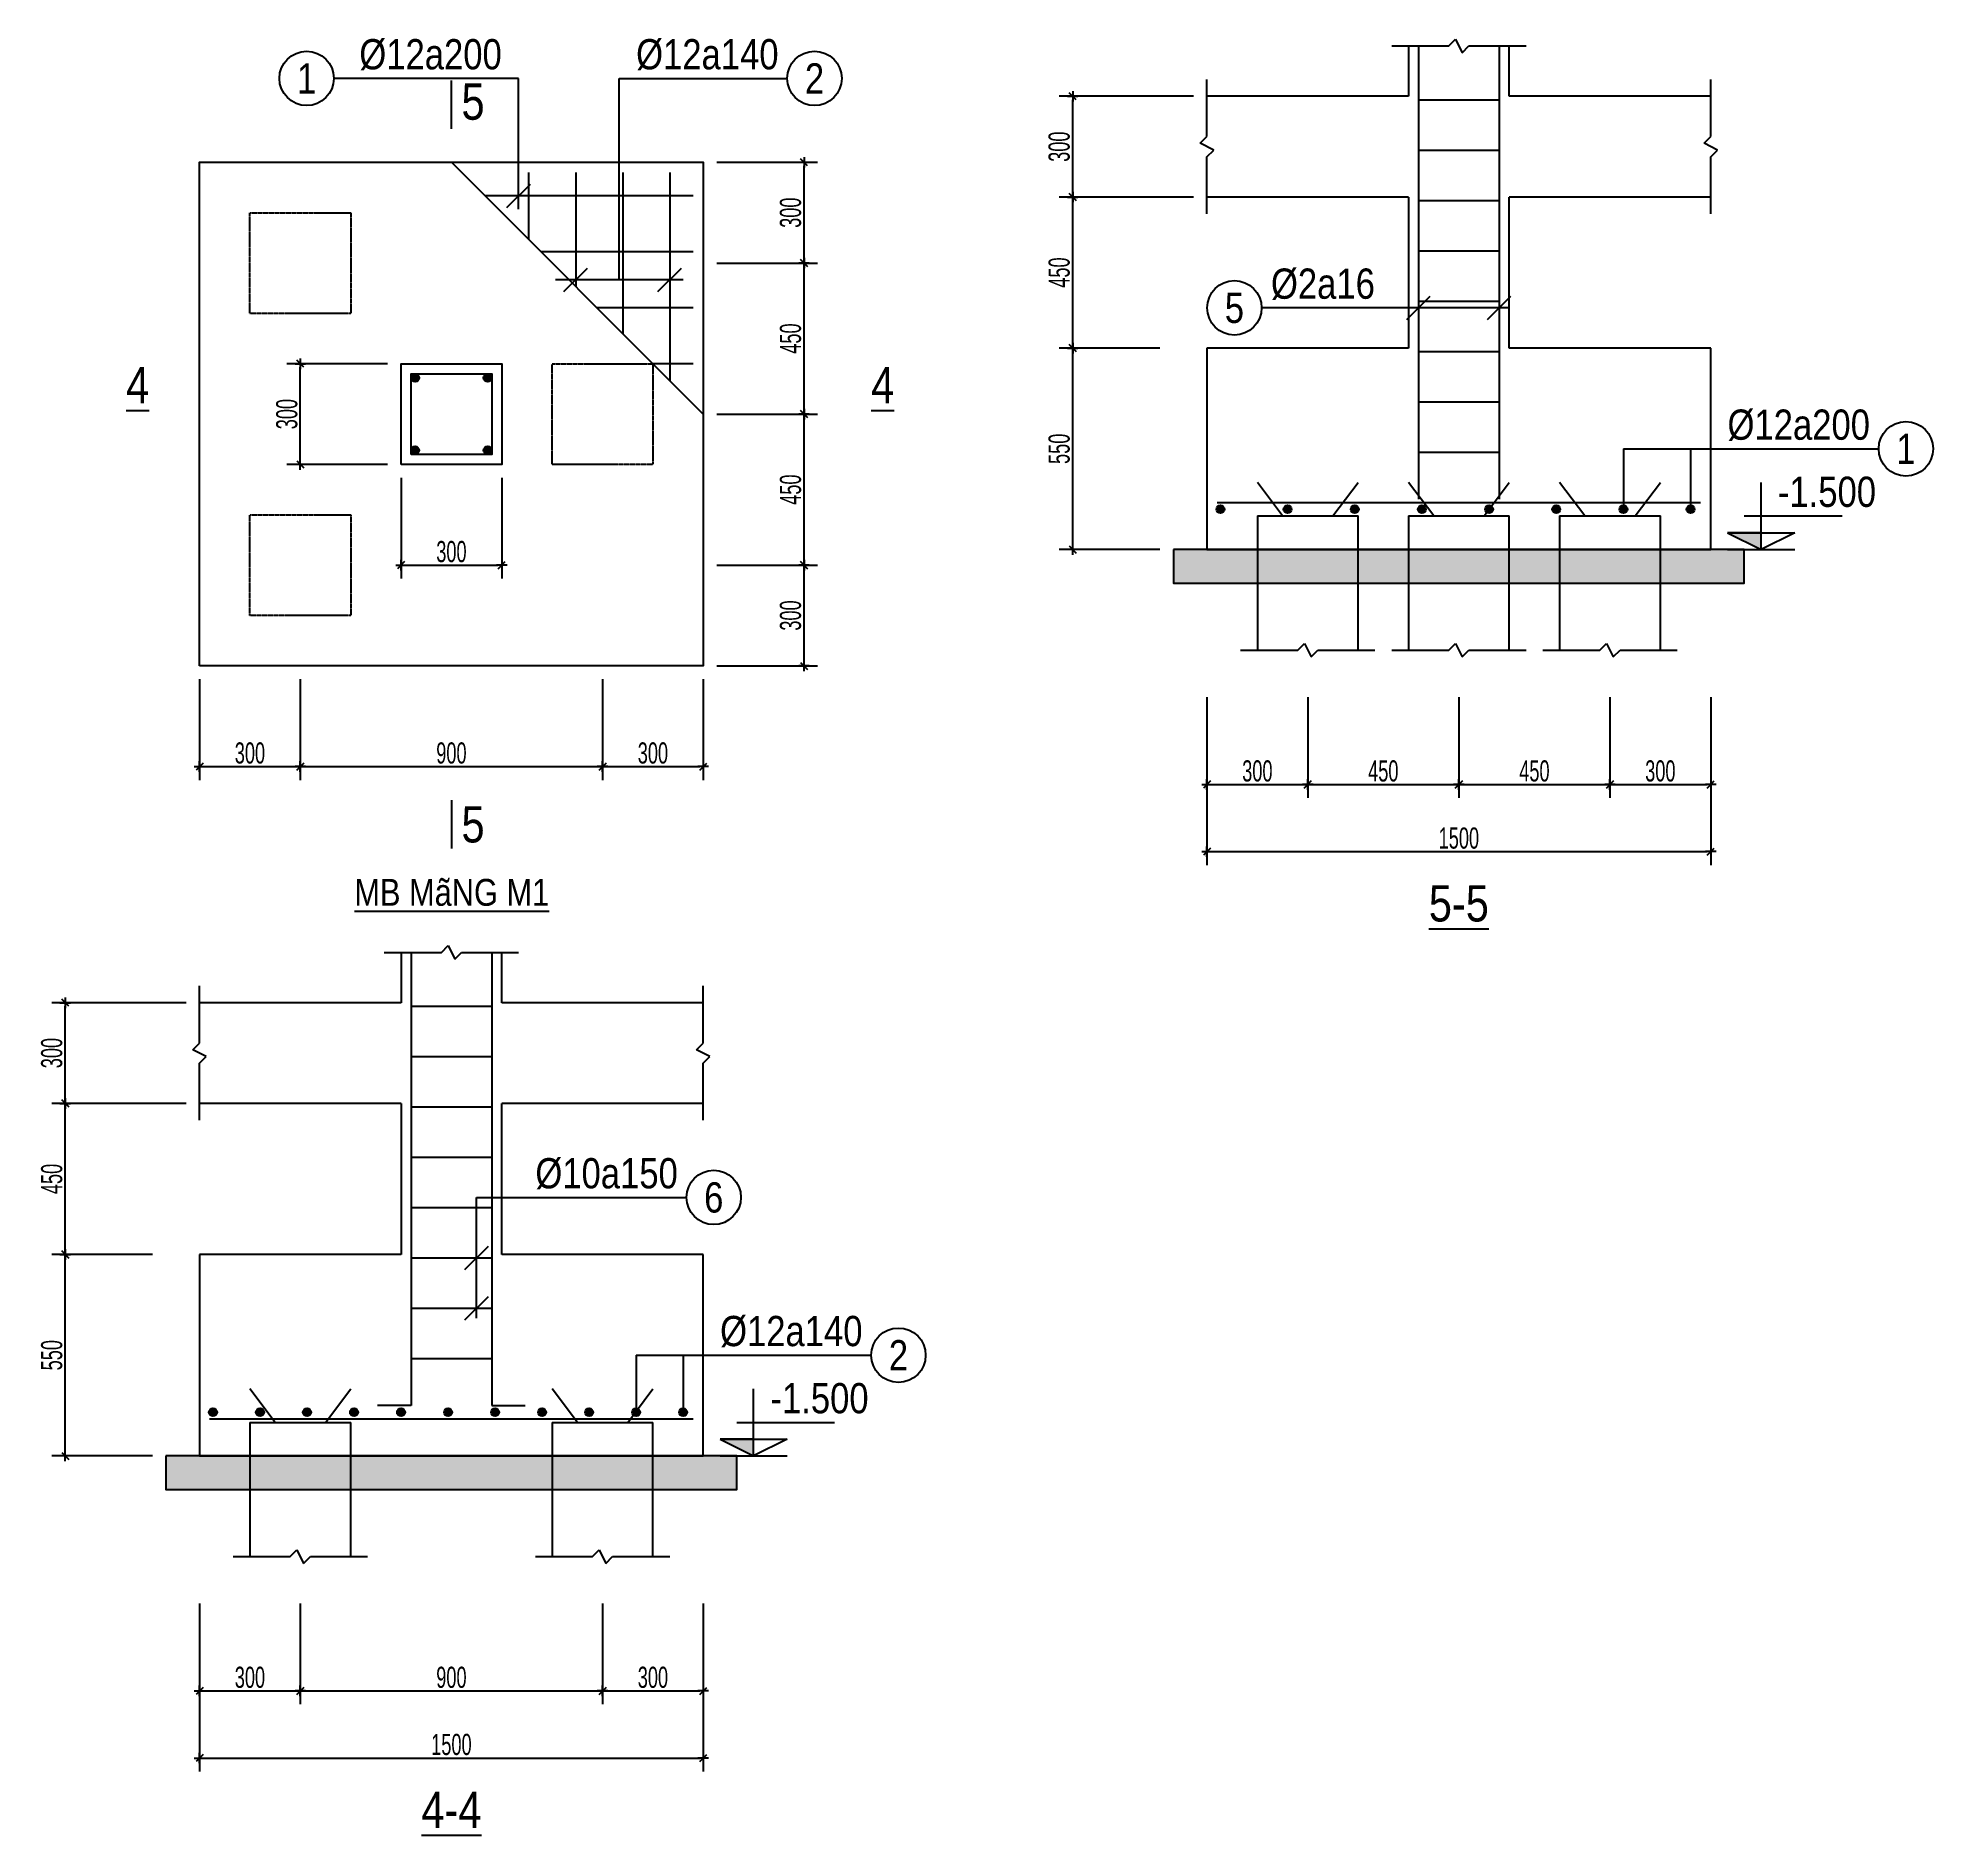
# Model space of a CAD drawing. Header units: millimetres. Extents: x 2451 to 189599, y 100744 to 200848.
# Drawn here: x 183955 to 189599, y 168455 to 173808 of the extents above; entities that cross this region are included whole.
import ezdxf
from ezdxf.enums import TextEntityAlignment as Align

# ---------------------------------------------------------------- set-up
doc = ezdxf.new("R2010")
doc.units = ezdxf.units.MM
doc.linetypes.add('HIDDEN2', pattern=[0.1875, 0.125, -0.0625])
for name, color, linetype in [('DIM', 1, 'Continuous'), ('STEEL', 4, 'Continuous'), ('TEXT', 7, 'Continuous')]:
    doc.layers.add(name, color=color, linetype=linetype)
doc.styles.add('ARIAL', font='', dxfattribs={"width": 0.75})
doc.styles.add('ARIALH', font='', dxfattribs={"width": 0.75})
doc.styles.add('VNARIALH', font='', dxfattribs={"width": 0.75})
doc.styles.get('ARIAL').set_extended_font_data('RD Arial Narrow E')
doc.styles.get('ARIALH').set_extended_font_data('RD Arial NarrowH')
doc.styles.get('VNARIALH').set_extended_font_data('RD Arial NarrowH')
doc.dimstyles.new('DIM11', dxfattribs={"dimtxt": 63, "dimasz": 10.5, "dimexe": 40, "dimexo": 40, "dimgap": 7.875, "dimtad": 1, "dimdec": 0, "dimzin": 0, "dimdsep": 46, "dimtxsty": 'ARIAL', "dimblk": 'GACHCHEO', "dimcen": 0.09, "dimclre": 1, "dimclrt": 2, "dimadec": 0, "dimazin": 0, "dimtfac": 1, "dimtdec": 4, "dimtmove": 0, "dimatfit": 0, "dimldrblk": 'GACHCHEO', "dimfxl": 1, "dimtolj": 1, "dimtzin": 0, "dimarcsym": 0})

msp = doc.modelspace()

# ---------------------------------------------------------------- texts
at = {"layer": 'STEEL', "color": 4, "style": 'ARIALH'}
msp.add_text('%%UMB MãNG M1', height=80, dxfattribs=at).set_placement((184897.3, 171198.9), align=Align.BOTTOM_LEFT)
at = {"layer": 'TEXT', "color": 2, "style": 'ARIAL'}
for s, p in [('%%c12a200', (185336.4, 173687.5)), ('%%c2a16', (187936.4, 173004.1))]:
    msp.add_text(s, height=90, dxfattribs=at).set_placement(p, align=Align.BOTTOM_RIGHT)
for s, p in [('%%c12a140', (185736.4, 173687.5)), ('%%c12a200', (188986.4, 172584.1)), ('-1.500', (189136.4, 172384.1)), ('%%c10a150', (185436.4, 170354.1)), ('%%c12a140', (185986.4, 169884.1)), ('-1.500', (186136.4, 169684.1))]:
    msp.add_text(s, height=90, dxfattribs=at).set_placement(p, align=Align.BOTTOM_LEFT)
for s, p in [('1', (184755.2, 173642.5)), ('2', (186267.6, 173642.5)), ('5', (187518, 172959.1)), ('1', (189517.6, 172539.1)), ('6', (185967.6, 170309.1)), ('2', (186517.6, 169839.1))]:
    msp.add_text(s, height=90, dxfattribs=at).set_placement(p, align=Align.CENTER)
at = {"layer": 'TEXT', "color": 4, "style": 'VNARIALH'}
for p in [(185216.4, 173564.5), (185216.4, 171411.5)]:
    msp.add_text('5', height=108, dxfattribs=at).set_placement(p)
msp.add_text('%%U4', height=108, dxfattribs=at).set_placement((184286.4, 172687.5), align=Align.BOTTOM_RIGHT)
msp.add_text('%%U4', height=108, dxfattribs=at).set_placement((186436.4, 172687.5), align=Align.BOTTOM_LEFT)
for s, p in [('%%U5-5', (188186.4, 171284.1)), ('%%U4-4', (185186.4, 168584.1))]:
    msp.add_text(s, height=108, dxfattribs=at).set_placement(p, align=Align.TOP_CENTER)

# ---------------------------------------------------------------- blocks, each defined once
blk = doc.blocks.new('GACHCHEO')
at = {"layer": 'DIM'}
for p, q in [((1.5, 0), (-1.5, 0)), ((0, 1.5), (0, -1.5))]:
    blk.add_line(p, q, dxfattribs=at)
at = {"layer": 'DIM', "color": 3}
blk.add_line((-1, -1), (1, 1), dxfattribs=at)
blk = doc.blocks.new('*D359')
at = {"layer": 'DEFPOINTS', "color": 0, "transparency": 16777216}
for p in [(184736.4, 172837.5), (185036.4, 172837.5), (185036.4, 172537.5)]:
    blk.add_point(p, dxfattribs=at)
at = {"layer": 'TEXT', "color": 1, "lineweight": -2, "transparency": 16777216}
for p, q in [((184996.4, 172837.5), (184696.4, 172837.5)), ((184996.4, 172537.5), (184696.4, 172537.5))]:
    blk.add_line(p, q, dxfattribs=at)
at = {"layer": 'TEXT', "color": 0, "lineweight": -2, "transparency": 16777216}
blk.add_line((184736.4, 172548), (184736.4, 172827), dxfattribs=at)
at = {"layer": 'TEXT', "color": 0, "lineweight": -2, "transparency": 16777216, "xscale": 10.5, "yscale": 10.5, "zscale": 10.5}
for p, rotation in [((184736.4, 172837.5), 90), ((184736.4, 172537.5), 270)]:
    blk.add_blockref('GACHCHEO', p, dxfattribs=dict(at, rotation=rotation))
at = {"layer": 'TEXT', "color": 2, "transparency": 16777216, "insert": (184696.4, 172687.5), "char_height": 63, "attachment_point": 5, "rotation": 90, "style": 'ARIAL'}
blk.add_mtext('\\A1;300', dxfattribs=at)
blk = doc.blocks.new('*D360')
at = {"layer": 'DEFPOINTS', "color": 0, "transparency": 16777216}
for p in [(185036.4, 172537.5), (185336.4, 172537.5), (185336.4, 172237.5)]:
    blk.add_point(p, dxfattribs=at)
at = {"layer": 'TEXT', "color": 1, "lineweight": -2, "transparency": 16777216}
for p, q in [((185036.4, 172497.5), (185036.4, 172197.5)), ((185336.4, 172497.5), (185336.4, 172197.5))]:
    blk.add_line(p, q, dxfattribs=at)
at = {"layer": 'TEXT', "color": 0, "lineweight": -2, "transparency": 16777216}
blk.add_line((185046.9, 172237.5), (185325.9, 172237.5), dxfattribs=at)
at = {"layer": 'TEXT', "color": 0, "lineweight": -2, "transparency": 16777216, "xscale": 10.5, "yscale": 10.5, "zscale": 10.5, "rotation": 180}
blk.add_blockref('GACHCHEO', (185036.4, 172237.5), dxfattribs=at)
at = {"layer": 'TEXT', "color": 0, "lineweight": -2, "transparency": 16777216, "xscale": 10.5, "yscale": 10.5, "zscale": 10.5}
blk.add_blockref('GACHCHEO', (185336.4, 172237.5), dxfattribs=at)
at = {"layer": 'TEXT', "color": 2, "transparency": 16777216, "insert": (185186.4, 172277.6), "char_height": 63, "attachment_point": 5, "style": 'ARIAL'}
blk.add_mtext('\\A1;300', dxfattribs=at)
blk = doc.blocks.new('*D361')
at = {"layer": 'DEFPOINTS', "color": 0, "transparency": 16777216}
for p in [(184436.4, 171937.5), (184736.4, 171937.5), (184736.4, 171637.5)]:
    blk.add_point(p, dxfattribs=at)
at = {"layer": 'TEXT', "color": 1, "lineweight": -2, "transparency": 16777216}
for p, q in [((184436.4, 171897.5), (184436.4, 171597.5)), ((184736.4, 171897.5), (184736.4, 171597.5))]:
    blk.add_line(p, q, dxfattribs=at)
at = {"layer": 'TEXT', "color": 0, "lineweight": -2, "transparency": 16777216}
blk.add_line((184446.9, 171637.5), (184725.9, 171637.5), dxfattribs=at)
at = {"layer": 'TEXT', "color": 0, "lineweight": -2, "transparency": 16777216, "xscale": 10.5, "yscale": 10.5, "zscale": 10.5, "rotation": 180}
blk.add_blockref('GACHCHEO', (184436.4, 171637.5), dxfattribs=at)
at = {"layer": 'TEXT', "color": 0, "lineweight": -2, "transparency": 16777216, "xscale": 10.5, "yscale": 10.5, "zscale": 10.5}
blk.add_blockref('GACHCHEO', (184736.4, 171637.5), dxfattribs=at)
at = {"layer": 'TEXT', "color": 2, "transparency": 16777216, "insert": (184586.4, 171677.6), "char_height": 63, "attachment_point": 5, "style": 'ARIAL'}
blk.add_mtext('\\A1;300', dxfattribs=at)
blk = doc.blocks.new('*D362')
at = {"layer": 'DEFPOINTS', "color": 0, "transparency": 16777216}
for p in [(184736.4, 171937.5), (185636.4, 171937.5), (185636.4, 171637.5)]:
    blk.add_point(p, dxfattribs=at)
at = {"layer": 'TEXT', "color": 1, "lineweight": -2, "transparency": 16777216}
for p, q in [((184736.4, 171897.5), (184736.4, 171597.5)), ((185636.4, 171897.5), (185636.4, 171597.5))]:
    blk.add_line(p, q, dxfattribs=at)
at = {"layer": 'TEXT', "color": 0, "lineweight": -2, "transparency": 16777216}
blk.add_line((184746.9, 171637.5), (185625.9, 171637.5), dxfattribs=at)
at = {"layer": 'TEXT', "color": 0, "lineweight": -2, "transparency": 16777216, "xscale": 10.5, "yscale": 10.5, "zscale": 10.5, "rotation": 180}
blk.add_blockref('GACHCHEO', (184736.4, 171637.5), dxfattribs=at)
at = {"layer": 'TEXT', "color": 0, "lineweight": -2, "transparency": 16777216, "xscale": 10.5, "yscale": 10.5, "zscale": 10.5}
blk.add_blockref('GACHCHEO', (185636.4, 171637.5), dxfattribs=at)
at = {"layer": 'TEXT', "color": 2, "transparency": 16777216, "insert": (185186.4, 171677.6), "char_height": 63, "attachment_point": 5, "style": 'ARIAL'}
blk.add_mtext('\\A1;900', dxfattribs=at)
blk = doc.blocks.new('*D363')
at = {"layer": 'DEFPOINTS', "color": 0, "transparency": 16777216}
for p in [(185636.4, 171937.5), (185936.4, 171937.5), (185936.4, 171637.5)]:
    blk.add_point(p, dxfattribs=at)
at = {"layer": 'TEXT', "color": 1, "lineweight": -2, "transparency": 16777216}
for p, q in [((185636.4, 171897.5), (185636.4, 171597.5)), ((185936.4, 171897.5), (185936.4, 171597.5))]:
    blk.add_line(p, q, dxfattribs=at)
at = {"layer": 'TEXT', "color": 0, "lineweight": -2, "transparency": 16777216}
blk.add_line((185646.9, 171637.5), (185925.9, 171637.5), dxfattribs=at)
at = {"layer": 'TEXT', "color": 0, "lineweight": -2, "transparency": 16777216, "xscale": 10.5, "yscale": 10.5, "zscale": 10.5, "rotation": 180}
blk.add_blockref('GACHCHEO', (185636.4, 171637.5), dxfattribs=at)
at = {"layer": 'TEXT', "color": 0, "lineweight": -2, "transparency": 16777216, "xscale": 10.5, "yscale": 10.5, "zscale": 10.5}
blk.add_blockref('GACHCHEO', (185936.4, 171637.5), dxfattribs=at)
at = {"layer": 'TEXT', "color": 2, "transparency": 16777216, "insert": (185786.4, 171677.6), "char_height": 63, "attachment_point": 5, "style": 'ARIAL'}
blk.add_mtext('\\A1;300', dxfattribs=at)
blk = doc.blocks.new('*D364')
at = {"layer": 'DEFPOINTS', "color": 0, "transparency": 16777216}
for p in [(185936.4, 172237.5), (186236.4, 172237.5), (185936.4, 171937.5)]:
    blk.add_point(p, dxfattribs=at)
at = {"layer": 'TEXT', "color": 1, "lineweight": -2, "transparency": 16777216}
for p, q in [((185976.4, 172237.5), (186276.4, 172237.5)), ((185976.4, 171937.5), (186276.4, 171937.5))]:
    blk.add_line(p, q, dxfattribs=at)
at = {"layer": 'TEXT', "color": 0, "lineweight": -2, "transparency": 16777216}
blk.add_line((186236.4, 171948), (186236.4, 172227), dxfattribs=at)
at = {"layer": 'TEXT', "color": 0, "lineweight": -2, "transparency": 16777216, "xscale": 10.5, "yscale": 10.5, "zscale": 10.5}
for p, rotation in [((186236.4, 172237.5), 90), ((186236.4, 171937.5), 270)]:
    blk.add_blockref('GACHCHEO', p, dxfattribs=dict(at, rotation=rotation))
at = {"layer": 'TEXT', "color": 2, "transparency": 16777216, "insert": (186196.4, 172087.5), "char_height": 63, "attachment_point": 5, "rotation": 90, "style": 'ARIAL'}
blk.add_mtext('\\A1;300', dxfattribs=at)
blk = doc.blocks.new('*D365')
at = {"layer": 'DEFPOINTS', "color": 0, "transparency": 16777216}
for p in [(185936.4, 172687.5), (186236.4, 172687.5), (185936.4, 172237.5)]:
    blk.add_point(p, dxfattribs=at)
at = {"layer": 'TEXT', "color": 1, "lineweight": -2, "transparency": 16777216}
for p, q in [((185976.4, 172687.5), (186276.4, 172687.5)), ((185976.4, 172237.5), (186276.4, 172237.5))]:
    blk.add_line(p, q, dxfattribs=at)
at = {"layer": 'TEXT', "color": 0, "lineweight": -2, "transparency": 16777216}
blk.add_line((186236.4, 172248), (186236.4, 172677), dxfattribs=at)
at = {"layer": 'TEXT', "color": 0, "lineweight": -2, "transparency": 16777216, "xscale": 10.5, "yscale": 10.5, "zscale": 10.5}
for p, rotation in [((186236.4, 172687.5), 90), ((186236.4, 172237.5), 270)]:
    blk.add_blockref('GACHCHEO', p, dxfattribs=dict(at, rotation=rotation))
at = {"layer": 'TEXT', "color": 2, "transparency": 16777216, "insert": (186196.4, 172462.5), "char_height": 63, "attachment_point": 5, "rotation": 90, "style": 'ARIAL'}
blk.add_mtext('\\A1;450', dxfattribs=at)
blk = doc.blocks.new('*D366')
at = {"layer": 'DEFPOINTS', "color": 0, "transparency": 16777216}
for p in [(185936.4, 173137.5), (186236.4, 173137.5), (185936.4, 172687.5)]:
    blk.add_point(p, dxfattribs=at)
at = {"layer": 'TEXT', "color": 1, "lineweight": -2, "transparency": 16777216}
for p, q in [((185976.4, 173137.5), (186276.4, 173137.5)), ((185976.4, 172687.5), (186276.4, 172687.5))]:
    blk.add_line(p, q, dxfattribs=at)
at = {"layer": 'TEXT', "color": 0, "lineweight": -2, "transparency": 16777216}
blk.add_line((186236.4, 172698), (186236.4, 173127), dxfattribs=at)
at = {"layer": 'TEXT', "color": 0, "lineweight": -2, "transparency": 16777216, "xscale": 10.5, "yscale": 10.5, "zscale": 10.5}
for p, rotation in [((186236.4, 173137.5), 90), ((186236.4, 172687.5), 270)]:
    blk.add_blockref('GACHCHEO', p, dxfattribs=dict(at, rotation=rotation))
at = {"layer": 'TEXT', "color": 2, "transparency": 16777216, "insert": (186196.4, 172912.5), "char_height": 63, "attachment_point": 5, "rotation": 90, "style": 'ARIAL'}
blk.add_mtext('\\A1;450', dxfattribs=at)
blk = doc.blocks.new('*D367')
at = {"layer": 'DEFPOINTS', "color": 0, "transparency": 16777216}
for p in [(185936.4, 173437.5), (186236.4, 173437.5), (185936.4, 173137.5)]:
    blk.add_point(p, dxfattribs=at)
at = {"layer": 'TEXT', "color": 1, "lineweight": -2, "transparency": 16777216}
for p, q in [((185976.4, 173437.5), (186276.4, 173437.5)), ((185976.4, 173137.5), (186276.4, 173137.5))]:
    blk.add_line(p, q, dxfattribs=at)
at = {"layer": 'TEXT', "color": 0, "lineweight": -2, "transparency": 16777216}
blk.add_line((186236.4, 173148), (186236.4, 173427), dxfattribs=at)
at = {"layer": 'TEXT', "color": 0, "lineweight": -2, "transparency": 16777216, "xscale": 10.5, "yscale": 10.5, "zscale": 10.5}
for p, rotation in [((186236.4, 173437.5), 90), ((186236.4, 173137.5), 270)]:
    blk.add_blockref('GACHCHEO', p, dxfattribs=dict(at, rotation=rotation))
at = {"layer": 'TEXT', "color": 2, "transparency": 16777216, "insert": (186196.4, 173287.5), "char_height": 63, "attachment_point": 5, "rotation": 90, "style": 'ARIAL'}
blk.add_mtext('\\A1;300', dxfattribs=at)
blk = doc.blocks.new('*D368')
at = {"layer": 'DEFPOINTS', "color": 0, "transparency": 16777216}
for p in [(184036.4, 170184.1), (184336.4, 170184.1), (184336.4, 169584.1)]:
    blk.add_point(p, dxfattribs=at)
at = {"layer": 'TEXT', "color": 1, "lineweight": -2, "transparency": 16777216}
for p, q in [((184296.4, 170184.1), (183996.4, 170184.1)), ((184296.4, 169584.1), (183996.4, 169584.1))]:
    blk.add_line(p, q, dxfattribs=at)
at = {"layer": 'TEXT', "color": 0, "lineweight": -2, "transparency": 16777216}
blk.add_line((184036.4, 169594.6), (184036.4, 170173.6), dxfattribs=at)
at = {"layer": 'TEXT', "color": 0, "lineweight": -2, "transparency": 16777216, "xscale": 10.5, "yscale": 10.5, "zscale": 10.5}
for p, rotation in [((184036.4, 170184.1), 90), ((184036.4, 169584.1), 270)]:
    blk.add_blockref('GACHCHEO', p, dxfattribs=dict(at, rotation=rotation))
at = {"layer": 'TEXT', "color": 2, "transparency": 16777216, "insert": (183996.4, 169884.1), "char_height": 63, "attachment_point": 5, "rotation": 90, "style": 'ARIAL'}
blk.add_mtext('\\A1;550', dxfattribs=at)
blk = doc.blocks.new('*D369')
at = {"layer": 'DEFPOINTS', "color": 0, "transparency": 16777216}
for p in [(184436.4, 169184.1), (184736.4, 169184.1), (184736.4, 168884.1)]:
    blk.add_point(p, dxfattribs=at)
at = {"layer": 'TEXT', "color": 1, "lineweight": -2, "transparency": 16777216}
for p, q in [((184436.4, 169144.1), (184436.4, 168844.1)), ((184736.4, 169144.1), (184736.4, 168844.1))]:
    blk.add_line(p, q, dxfattribs=at)
at = {"layer": 'TEXT', "color": 0, "lineweight": -2, "transparency": 16777216}
blk.add_line((184446.9, 168884.1), (184725.9, 168884.1), dxfattribs=at)
at = {"layer": 'TEXT', "color": 0, "lineweight": -2, "transparency": 16777216, "xscale": 10.5, "yscale": 10.5, "zscale": 10.5, "rotation": 180}
blk.add_blockref('GACHCHEO', (184436.4, 168884.1), dxfattribs=at)
at = {"layer": 'TEXT', "color": 0, "lineweight": -2, "transparency": 16777216, "xscale": 10.5, "yscale": 10.5, "zscale": 10.5}
blk.add_blockref('GACHCHEO', (184736.4, 168884.1), dxfattribs=at)
at = {"layer": 'TEXT', "color": 2, "transparency": 16777216, "insert": (184586.4, 168924.2), "char_height": 63, "attachment_point": 5, "style": 'ARIAL'}
blk.add_mtext('\\A1;300', dxfattribs=at)
blk = doc.blocks.new('*D370')
at = {"layer": 'DEFPOINTS', "color": 0, "transparency": 16777216}
for p in [(184736.4, 169184.1), (185636.4, 169184.1), (185636.4, 168884.1)]:
    blk.add_point(p, dxfattribs=at)
at = {"layer": 'TEXT', "color": 1, "lineweight": -2, "transparency": 16777216}
for p, q in [((184736.4, 169144.1), (184736.4, 168844.1)), ((185636.4, 169144.1), (185636.4, 168844.1))]:
    blk.add_line(p, q, dxfattribs=at)
at = {"layer": 'TEXT', "color": 0, "lineweight": -2, "transparency": 16777216}
blk.add_line((184746.9, 168884.1), (185625.9, 168884.1), dxfattribs=at)
at = {"layer": 'TEXT', "color": 0, "lineweight": -2, "transparency": 16777216, "xscale": 10.5, "yscale": 10.5, "zscale": 10.5, "rotation": 180}
blk.add_blockref('GACHCHEO', (184736.4, 168884.1), dxfattribs=at)
at = {"layer": 'TEXT', "color": 0, "lineweight": -2, "transparency": 16777216, "xscale": 10.5, "yscale": 10.5, "zscale": 10.5}
blk.add_blockref('GACHCHEO', (185636.4, 168884.1), dxfattribs=at)
at = {"layer": 'TEXT', "color": 2, "transparency": 16777216, "insert": (185186.4, 168924.2), "char_height": 63, "attachment_point": 5, "style": 'ARIAL'}
blk.add_mtext('\\A1;900', dxfattribs=at)
blk = doc.blocks.new('*D371')
at = {"layer": 'DEFPOINTS', "color": 0, "transparency": 16777216}
for p in [(185636.4, 169184.1), (185936.4, 169184.1), (185936.4, 168884.1)]:
    blk.add_point(p, dxfattribs=at)
at = {"layer": 'TEXT', "color": 1, "lineweight": -2, "transparency": 16777216}
for p, q in [((185636.4, 169144.1), (185636.4, 168844.1)), ((185936.4, 169144.1), (185936.4, 168844.1))]:
    blk.add_line(p, q, dxfattribs=at)
at = {"layer": 'TEXT', "color": 0, "lineweight": -2, "transparency": 16777216}
blk.add_line((185646.9, 168884.1), (185925.9, 168884.1), dxfattribs=at)
at = {"layer": 'TEXT', "color": 0, "lineweight": -2, "transparency": 16777216, "xscale": 10.5, "yscale": 10.5, "zscale": 10.5, "rotation": 180}
blk.add_blockref('GACHCHEO', (185636.4, 168884.1), dxfattribs=at)
at = {"layer": 'TEXT', "color": 0, "lineweight": -2, "transparency": 16777216, "xscale": 10.5, "yscale": 10.5, "zscale": 10.5}
blk.add_blockref('GACHCHEO', (185936.4, 168884.1), dxfattribs=at)
at = {"layer": 'TEXT', "color": 2, "transparency": 16777216, "insert": (185786.4, 168924.2), "char_height": 63, "attachment_point": 5, "style": 'ARIAL'}
blk.add_mtext('\\A1;300', dxfattribs=at)
blk = doc.blocks.new('*D372')
at = {"layer": 'DEFPOINTS', "color": 0, "transparency": 16777216}
for p in [(184436.4, 169184.1), (185936.4, 169184.1), (185936.4, 168684.1)]:
    blk.add_point(p, dxfattribs=at)
at = {"layer": 'TEXT', "color": 1, "lineweight": -2, "transparency": 16777216}
for p, q in [((184436.4, 169144.1), (184436.4, 168644.1)), ((185936.4, 169144.1), (185936.4, 168644.1))]:
    blk.add_line(p, q, dxfattribs=at)
at = {"layer": 'TEXT', "color": 0, "lineweight": -2, "transparency": 16777216}
blk.add_line((184446.9, 168684.1), (185925.9, 168684.1), dxfattribs=at)
at = {"layer": 'TEXT', "color": 0, "lineweight": -2, "transparency": 16777216, "xscale": 10.5, "yscale": 10.5, "zscale": 10.5, "rotation": 180}
blk.add_blockref('GACHCHEO', (184436.4, 168684.1), dxfattribs=at)
at = {"layer": 'TEXT', "color": 0, "lineweight": -2, "transparency": 16777216, "xscale": 10.5, "yscale": 10.5, "zscale": 10.5}
blk.add_blockref('GACHCHEO', (185936.4, 168684.1), dxfattribs=at)
at = {"layer": 'TEXT', "color": 2, "transparency": 16777216, "insert": (185186.4, 168724.2), "char_height": 63, "attachment_point": 5, "style": 'ARIAL'}
blk.add_mtext('\\A1;1500', dxfattribs=at)
blk = doc.blocks.new('*D373')
at = {"layer": 'DEFPOINTS', "color": 0, "transparency": 16777216}
for p in [(187036.4, 172884.1), (187336.4, 172884.1), (187336.4, 172284.1)]:
    blk.add_point(p, dxfattribs=at)
at = {"layer": 'TEXT', "color": 1, "lineweight": -2, "transparency": 16777216}
for p, q in [((187296.4, 172884.1), (186996.4, 172884.1)), ((187296.4, 172284.1), (186996.4, 172284.1))]:
    blk.add_line(p, q, dxfattribs=at)
at = {"layer": 'TEXT', "color": 0, "lineweight": -2, "transparency": 16777216}
blk.add_line((187036.4, 172294.6), (187036.4, 172873.6), dxfattribs=at)
at = {"layer": 'TEXT', "color": 0, "lineweight": -2, "transparency": 16777216, "xscale": 10.5, "yscale": 10.5, "zscale": 10.5}
for p, rotation in [((187036.4, 172884.1), 90), ((187036.4, 172284.1), 270)]:
    blk.add_blockref('GACHCHEO', p, dxfattribs=dict(at, rotation=rotation))
at = {"layer": 'TEXT', "color": 2, "transparency": 16777216, "insert": (186996.4, 172584.1), "char_height": 63, "attachment_point": 5, "rotation": 90, "style": 'ARIAL'}
blk.add_mtext('\\A1;550', dxfattribs=at)
blk = doc.blocks.new('*D374')
at = {"layer": 'DEFPOINTS', "color": 0, "transparency": 16777216}
for p in [(187436.4, 171884.1), (187736.4, 171884.1), (187736.4, 171584.1)]:
    blk.add_point(p, dxfattribs=at)
at = {"layer": 'TEXT', "color": 1, "lineweight": -2, "transparency": 16777216}
for p, q in [((187436.4, 171844.1), (187436.4, 171544.1)), ((187736.4, 171844.1), (187736.4, 171544.1))]:
    blk.add_line(p, q, dxfattribs=at)
at = {"layer": 'TEXT', "color": 0, "lineweight": -2, "transparency": 16777216}
blk.add_line((187446.9, 171584.1), (187725.9, 171584.1), dxfattribs=at)
at = {"layer": 'TEXT', "color": 0, "lineweight": -2, "transparency": 16777216, "xscale": 10.5, "yscale": 10.5, "zscale": 10.5, "rotation": 180}
blk.add_blockref('GACHCHEO', (187436.4, 171584.1), dxfattribs=at)
at = {"layer": 'TEXT', "color": 0, "lineweight": -2, "transparency": 16777216, "xscale": 10.5, "yscale": 10.5, "zscale": 10.5}
blk.add_blockref('GACHCHEO', (187736.4, 171584.1), dxfattribs=at)
at = {"layer": 'TEXT', "color": 2, "transparency": 16777216, "insert": (187586.4, 171624.2), "char_height": 63, "attachment_point": 5, "style": 'ARIAL'}
blk.add_mtext('\\A1;300', dxfattribs=at)
blk = doc.blocks.new('*D375')
at = {"layer": 'DEFPOINTS', "color": 0, "transparency": 16777216}
for p in [(187736.4, 171884.1), (188186.4, 171884.1), (188186.4, 171584.1)]:
    blk.add_point(p, dxfattribs=at)
at = {"layer": 'TEXT', "color": 1, "lineweight": -2, "transparency": 16777216}
for p, q in [((187736.4, 171844.1), (187736.4, 171544.1)), ((188186.4, 171844.1), (188186.4, 171544.1))]:
    blk.add_line(p, q, dxfattribs=at)
at = {"layer": 'TEXT', "color": 0, "lineweight": -2, "transparency": 16777216}
blk.add_line((187746.9, 171584.1), (188175.9, 171584.1), dxfattribs=at)
at = {"layer": 'TEXT', "color": 0, "lineweight": -2, "transparency": 16777216, "xscale": 10.5, "yscale": 10.5, "zscale": 10.5, "rotation": 180}
blk.add_blockref('GACHCHEO', (187736.4, 171584.1), dxfattribs=at)
at = {"layer": 'TEXT', "color": 0, "lineweight": -2, "transparency": 16777216, "xscale": 10.5, "yscale": 10.5, "zscale": 10.5}
blk.add_blockref('GACHCHEO', (188186.4, 171584.1), dxfattribs=at)
at = {"layer": 'TEXT', "color": 2, "transparency": 16777216, "insert": (187961.4, 171624.2), "char_height": 63, "attachment_point": 5, "style": 'ARIAL'}
blk.add_mtext('\\A1;450', dxfattribs=at)
blk = doc.blocks.new('*D376')
at = {"layer": 'DEFPOINTS', "color": 0, "transparency": 16777216}
for p in [(188186.4, 171884.1), (188636.4, 171884.1), (188636.4, 171584.1)]:
    blk.add_point(p, dxfattribs=at)
at = {"layer": 'TEXT', "color": 1, "lineweight": -2, "transparency": 16777216}
for p, q in [((188186.4, 171844.1), (188186.4, 171544.1)), ((188636.4, 171844.1), (188636.4, 171544.1))]:
    blk.add_line(p, q, dxfattribs=at)
at = {"layer": 'TEXT', "color": 0, "lineweight": -2, "transparency": 16777216}
blk.add_line((188196.9, 171584.1), (188625.9, 171584.1), dxfattribs=at)
at = {"layer": 'TEXT', "color": 0, "lineweight": -2, "transparency": 16777216, "xscale": 10.5, "yscale": 10.5, "zscale": 10.5, "rotation": 180}
blk.add_blockref('GACHCHEO', (188186.4, 171584.1), dxfattribs=at)
at = {"layer": 'TEXT', "color": 0, "lineweight": -2, "transparency": 16777216, "xscale": 10.5, "yscale": 10.5, "zscale": 10.5}
blk.add_blockref('GACHCHEO', (188636.4, 171584.1), dxfattribs=at)
at = {"layer": 'TEXT', "color": 2, "transparency": 16777216, "insert": (188411.4, 171624.2), "char_height": 63, "attachment_point": 5, "style": 'ARIAL'}
blk.add_mtext('\\A1;450', dxfattribs=at)
blk = doc.blocks.new('*D377')
at = {"layer": 'DEFPOINTS', "color": 0, "transparency": 16777216}
for p in [(188636.4, 171884.1), (188936.4, 171884.1), (188936.4, 171584.1)]:
    blk.add_point(p, dxfattribs=at)
at = {"layer": 'TEXT', "color": 1, "lineweight": -2, "transparency": 16777216}
for p, q in [((188636.4, 171844.1), (188636.4, 171544.1)), ((188936.4, 171844.1), (188936.4, 171544.1))]:
    blk.add_line(p, q, dxfattribs=at)
at = {"layer": 'TEXT', "color": 0, "lineweight": -2, "transparency": 16777216}
blk.add_line((188646.9, 171584.1), (188925.9, 171584.1), dxfattribs=at)
at = {"layer": 'TEXT', "color": 0, "lineweight": -2, "transparency": 16777216, "xscale": 10.5, "yscale": 10.5, "zscale": 10.5, "rotation": 180}
blk.add_blockref('GACHCHEO', (188636.4, 171584.1), dxfattribs=at)
at = {"layer": 'TEXT', "color": 0, "lineweight": -2, "transparency": 16777216, "xscale": 10.5, "yscale": 10.5, "zscale": 10.5}
blk.add_blockref('GACHCHEO', (188936.4, 171584.1), dxfattribs=at)
at = {"layer": 'TEXT', "color": 2, "transparency": 16777216, "insert": (188786.4, 171624.2), "char_height": 63, "attachment_point": 5, "style": 'ARIAL'}
blk.add_mtext('\\A1;300', dxfattribs=at)
blk = doc.blocks.new('*D378')
at = {"layer": 'DEFPOINTS', "color": 0, "transparency": 16777216}
for p in [(187436.4, 171884.1), (188936.4, 171884.1), (188936.4, 171384.1)]:
    blk.add_point(p, dxfattribs=at)
at = {"layer": 'TEXT', "color": 1, "lineweight": -2, "transparency": 16777216}
for p, q in [((187436.4, 171844.1), (187436.4, 171344.1)), ((188936.4, 171844.1), (188936.4, 171344.1))]:
    blk.add_line(p, q, dxfattribs=at)
at = {"layer": 'TEXT', "color": 0, "lineweight": -2, "transparency": 16777216}
blk.add_line((187446.9, 171384.1), (188925.9, 171384.1), dxfattribs=at)
at = {"layer": 'TEXT', "color": 0, "lineweight": -2, "transparency": 16777216, "xscale": 10.5, "yscale": 10.5, "zscale": 10.5, "rotation": 180}
blk.add_blockref('GACHCHEO', (187436.4, 171384.1), dxfattribs=at)
at = {"layer": 'TEXT', "color": 0, "lineweight": -2, "transparency": 16777216, "xscale": 10.5, "yscale": 10.5, "zscale": 10.5}
blk.add_blockref('GACHCHEO', (188936.4, 171384.1), dxfattribs=at)
at = {"layer": 'TEXT', "color": 2, "transparency": 16777216, "insert": (188186.4, 171424.2), "char_height": 63, "attachment_point": 5, "style": 'ARIAL'}
blk.add_mtext('\\A1;1500', dxfattribs=at)
blk = doc.blocks.new('*D320')
at = {"layer": 'DEFPOINTS', "color": 0, "transparency": 16777216}
for p in [(187036.4, 173334.1), (187436.4, 173334.1), (187336.4, 172884.1)]:
    blk.add_point(p, dxfattribs=at)
at = {"layer": 'TEXT', "color": 1, "lineweight": -2, "transparency": 16777216}
for p, q in [((187396.4, 173334.1), (186996.4, 173334.1)), ((187296.4, 172884.1), (186996.4, 172884.1))]:
    blk.add_line(p, q, dxfattribs=at)
at = {"layer": 'TEXT', "color": 0, "lineweight": -2, "transparency": 16777216}
blk.add_line((187036.4, 172894.6), (187036.4, 173323.6), dxfattribs=at)
at = {"layer": 'TEXT', "color": 0, "lineweight": -2, "transparency": 16777216, "xscale": 10.5, "yscale": 10.5, "zscale": 10.5}
for p, rotation in [((187036.4, 173334.1), 90), ((187036.4, 172884.1), 270)]:
    blk.add_blockref('GACHCHEO', p, dxfattribs=dict(at, rotation=rotation))
at = {"layer": 'TEXT', "color": 2, "transparency": 16777216, "insert": (186996.4, 173109.1), "char_height": 63, "attachment_point": 5, "rotation": 90, "style": 'ARIAL'}
blk.add_mtext('\\A1;450', dxfattribs=at)
blk = doc.blocks.new('*D321')
at = {"layer": 'DEFPOINTS', "color": 0, "transparency": 16777216}
for p in [(187036.4, 173634.1), (187436.4, 173634.1), (187436.4, 173334.1)]:
    blk.add_point(p, dxfattribs=at)
at = {"layer": 'TEXT', "color": 1, "lineweight": -2, "transparency": 16777216}
for p, q in [((187396.4, 173634.1), (186996.4, 173634.1)), ((187396.4, 173334.1), (186996.4, 173334.1))]:
    blk.add_line(p, q, dxfattribs=at)
at = {"layer": 'TEXT', "color": 0, "lineweight": -2, "transparency": 16777216}
blk.add_line((187036.4, 173344.6), (187036.4, 173623.6), dxfattribs=at)
at = {"layer": 'TEXT', "color": 0, "lineweight": -2, "transparency": 16777216, "xscale": 10.5, "yscale": 10.5, "zscale": 10.5}
for p, rotation in [((187036.4, 173634.1), 90), ((187036.4, 173334.1), 270)]:
    blk.add_blockref('GACHCHEO', p, dxfattribs=dict(at, rotation=rotation))
at = {"layer": 'TEXT', "color": 2, "transparency": 16777216, "insert": (186996.4, 173484.1), "char_height": 63, "attachment_point": 5, "rotation": 90, "style": 'ARIAL'}
blk.add_mtext('\\A1;300', dxfattribs=at)
blk = doc.blocks.new('*D277')
at = {"layer": 'DEFPOINTS', "color": 0, "transparency": 16777216}
for p in [(184036.4, 170634.1), (184436.4, 170634.1), (184336.4, 170184.1)]:
    blk.add_point(p, dxfattribs=at)
at = {"layer": 'TEXT', "color": 1, "lineweight": -2, "transparency": 16777216}
for p, q in [((184396.4, 170634.1), (183996.4, 170634.1)), ((184296.4, 170184.1), (183996.4, 170184.1))]:
    blk.add_line(p, q, dxfattribs=at)
at = {"layer": 'TEXT', "color": 0, "lineweight": -2, "transparency": 16777216}
blk.add_line((184036.4, 170194.6), (184036.4, 170623.6), dxfattribs=at)
at = {"layer": 'TEXT', "color": 0, "lineweight": -2, "transparency": 16777216, "xscale": 10.5, "yscale": 10.5, "zscale": 10.5}
for p, rotation in [((184036.4, 170634.1), 90), ((184036.4, 170184.1), 270)]:
    blk.add_blockref('GACHCHEO', p, dxfattribs=dict(at, rotation=rotation))
at = {"layer": 'TEXT', "color": 2, "transparency": 16777216, "insert": (183996.4, 170409.1), "char_height": 63, "attachment_point": 5, "rotation": 90, "style": 'ARIAL'}
blk.add_mtext('\\A1;450', dxfattribs=at)
blk = doc.blocks.new('*D278')
at = {"layer": 'DEFPOINTS', "color": 0, "transparency": 16777216}
for p in [(184036.4, 170934.1), (184436.4, 170934.1), (184436.4, 170634.1)]:
    blk.add_point(p, dxfattribs=at)
at = {"layer": 'TEXT', "color": 1, "lineweight": -2, "transparency": 16777216}
for p, q in [((184396.4, 170934.1), (183996.4, 170934.1)), ((184396.4, 170634.1), (183996.4, 170634.1))]:
    blk.add_line(p, q, dxfattribs=at)
at = {"layer": 'TEXT', "color": 0, "lineweight": -2, "transparency": 16777216}
blk.add_line((184036.4, 170644.6), (184036.4, 170923.6), dxfattribs=at)
at = {"layer": 'TEXT', "color": 0, "lineweight": -2, "transparency": 16777216, "xscale": 10.5, "yscale": 10.5, "zscale": 10.5}
for p, rotation in [((184036.4, 170934.1), 90), ((184036.4, 170634.1), 270)]:
    blk.add_blockref('GACHCHEO', p, dxfattribs=dict(at, rotation=rotation))
at = {"layer": 'TEXT', "color": 2, "transparency": 16777216, "insert": (183996.4, 170784.1), "char_height": 63, "attachment_point": 5, "rotation": 90, "style": 'ARIAL'}
blk.add_mtext('\\A1;300', dxfattribs=at)

# ---------------------------------------------------------------- dimensions: what is measured, and where the dimension line sits
at = {"layer": 'TEXT', "color": 1}
for base, p1, p2, picture, middle in [((187036.4, 173634.1), (187436.4, 173334.1), (187436.4, 173634.1), '*D321', (186996.4, 173484.1)), ((187036.4, 173334.1), (187336.4, 172884.1), (187436.4, 173334.1), '*D320', (186996.4, 173109.1)), ((184036.4, 170934.1), (184436.4, 170634.1), (184436.4, 170934.1), '*D278', (183996.4, 170784.1)), ((184036.4, 170634.1), (184336.4, 170184.1), (184436.4, 170634.1), '*D277', (183996.4, 170409.1))]:
    dim = msp.add_linear_dim(base=base, p1=p1, p2=p2, angle=270, dimstyle='DIM11', dxfattribs=at)
    dim.commit()
    dim.dimension.update_dxf_attribs({"geometry": picture, "text_midpoint": middle})
for p1, p2, distance, text, picture, middle in [((185936.4, 173137.5), (185936.4, 173437.5), -300, '300', '*D367', (186196.4, 173287.5)), ((185936.4, 172687.5), (185936.4, 173137.5), -300, '450', '*D366', (186196.4, 172912.5)), ((187336.4, 172284.1), (187336.4, 172884.1), 300, '550', '*D373', (186996.4, 172584.1)), ((185036.4, 172537.5), (185036.4, 172837.5), 300, '300', '*D359', (184696.4, 172687.5)), ((185936.4, 172237.5), (185936.4, 172687.5), -300, '450', '*D365', (186196.4, 172462.5)), ((185036.4, 172537.5), (185336.4, 172537.5), -300, '300', '*D360', (185186.4, 172277.6)), ((185936.4, 171937.5), (185936.4, 172237.5), -300, '300', '*D364', (186196.4, 172087.5)), ((184436.4, 171937.5), (184736.4, 171937.5), -300, '300', '*D361', (184586.4, 171677.6)), ((184736.4, 171937.5), (185636.4, 171937.5), -300, '900', '*D362', (185186.4, 171677.6)), ((185636.4, 171937.5), (185936.4, 171937.5), -300, '300', '*D363', (185786.4, 171677.6)), ((187436.4, 171884.1), (187736.4, 171884.1), -300, '300', '*D374', (187586.4, 171624.2)), ((187436.4, 171884.1), (188936.4, 171884.1), -500, '1500', '*D378', (188186.4, 171424.2)), ((187736.4, 171884.1), (188186.4, 171884.1), -300, '450', '*D375', (187961.4, 171624.2)), ((188186.4, 171884.1), (188636.4, 171884.1), -300, '450', '*D376', (188411.4, 171624.2)), ((188636.4, 171884.1), (188936.4, 171884.1), -300, '300', '*D377', (188786.4, 171624.2)), ((184336.4, 169584.1), (184336.4, 170184.1), 300, '550', '*D368', (183996.4, 169884.1)), ((184436.4, 169184.1), (184736.4, 169184.1), -300, '300', '*D369', (184586.4, 168924.2)), ((184436.4, 169184.1), (185936.4, 169184.1), -500, '1500', '*D372', (185186.4, 168724.2)), ((184736.4, 169184.1), (185636.4, 169184.1), -300, '900', '*D370', (185186.4, 168924.2)), ((185636.4, 169184.1), (185936.4, 169184.1), -300, '300', '*D371', (185786.4, 168924.2))]:
    dim = msp.add_aligned_dim(p1=p1, p2=p2, distance=distance, text=text, dimstyle='DIM11', dxfattribs=at)
    dim.commit()
    dim.dimension.update_dxf_attribs({"geometry": picture, "text_midpoint": middle})

# ---------------------------------------------------------------- hatches: boundary and pattern name
at = {"layer": 'TEXT'}
h = msp.add_hatch(color=4, dxfattribs=at)
edge = h.paths.add_edge_path()
edge.add_arc((185078.4, 172795.5), 12, 180, 360, ccw=False)
edge.add_arc((185078.4, 172795.5), 12, 0, 180, ccw=False)
h = msp.add_hatch(color=4, dxfattribs=at)
edge = h.paths.add_edge_path()
edge.add_arc((185294.4, 172795.5), 12, 180, 360, ccw=False)
edge.add_arc((185294.4, 172795.5), 12, 0, 180, ccw=False)
h = msp.add_hatch(color=4, dxfattribs=at)
edge = h.paths.add_edge_path()
edge.add_arc((185078.4, 172579.5), 12, 0, 180)
edge.add_arc((185078.4, 172579.5), 12, 180, 360)
h = msp.add_hatch(color=4, dxfattribs=at)
edge = h.paths.add_edge_path()
edge.add_arc((185294.4, 172579.5), 12, 0, 180)
edge.add_arc((185294.4, 172579.5), 12, 180, 360)
h = msp.add_hatch(color=4, dxfattribs=at)
edge = h.paths.add_edge_path()
edge.add_arc((187476.4, 172404.1), 12, 0, 180)
edge.add_arc((187476.4, 172404.1), 12, 180, 360)
h = msp.add_hatch(color=4, dxfattribs=at)
edge = h.paths.add_edge_path()
edge.add_arc((187676.4, 172404.1), 12, 0, 180)
edge.add_arc((187676.4, 172404.1), 12, 180, 360)
h = msp.add_hatch(color=4, dxfattribs=at)
edge = h.paths.add_edge_path()
edge.add_arc((187876.4, 172404.1), 12, 0, 180)
edge.add_arc((187876.4, 172404.1), 12, 180, 360)
h = msp.add_hatch(color=4, dxfattribs=at)
edge = h.paths.add_edge_path()
edge.add_arc((188076.4, 172404.1), 12, 0, 180)
edge.add_arc((188076.4, 172404.1), 12, 180, 360)
h = msp.add_hatch(color=4, dxfattribs=at)
edge = h.paths.add_edge_path()
edge.add_arc((188276.4, 172404.1), 12, 0, 180)
edge.add_arc((188276.4, 172404.1), 12, 180, 360)
h = msp.add_hatch(color=4, dxfattribs=at)
edge = h.paths.add_edge_path()
edge.add_arc((188476.4, 172404.1), 12, 0, 180)
edge.add_arc((188476.4, 172404.1), 12, 180, 360)
h = msp.add_hatch(color=4, dxfattribs=at)
edge = h.paths.add_edge_path()
edge.add_arc((188676.4, 172404.1), 12, 0, 180)
edge.add_arc((188676.4, 172404.1), 12, 180, 360)
h = msp.add_hatch(color=4, dxfattribs=at)
edge = h.paths.add_edge_path()
edge.add_arc((188876.4, 172404.1), 12, 0, 180)
edge.add_arc((188876.4, 172404.1), 12, 180, 360)
for color, points in [(1, [(188986.4, 172334.1), (189086.4, 172284.1), (189086.4, 172334.1), (188986.4, 172334.1)]), (7, [(187336.4, 172284.1), (187336.4, 172184.1), (189036.4, 172184.1), (189036.4, 172284.1), (187336.4, 172284.1)]), (1, [(185986.4, 169634.1), (186086.4, 169584.1), (186086.4, 169634.1), (185986.4, 169634.1)]), (7, [(184336.4, 169584.1), (184336.4, 169484.1), (186036.4, 169484.1), (186036.4, 169584.1), (184336.4, 169584.1)])]:
    msp.add_hatch(color=color, dxfattribs=at).paths.add_polyline_path(points)
h = msp.add_hatch(color=4, dxfattribs=at)
edge = h.paths.add_edge_path()
edge.add_arc((184476.4, 169714.1), 12, 0, 180)
edge.add_arc((184476.4, 169714.1), 12, 180, 360)
h = msp.add_hatch(color=4, dxfattribs=at)
edge = h.paths.add_edge_path()
edge.add_arc((184616.4, 169714.1), 12, 0, 180)
edge.add_arc((184616.4, 169714.1), 12, 180, 360)
h = msp.add_hatch(color=4, dxfattribs=at)
edge = h.paths.add_edge_path()
edge.add_arc((184756.4, 169714.1), 12, 0, 180)
edge.add_arc((184756.4, 169714.1), 12, 180, 360)
h = msp.add_hatch(color=4, dxfattribs=at)
edge = h.paths.add_edge_path()
edge.add_arc((184896.4, 169714.1), 12, 0, 180)
edge.add_arc((184896.4, 169714.1), 12, 180, 360)
h = msp.add_hatch(color=4, dxfattribs=at)
edge = h.paths.add_edge_path()
edge.add_arc((185036.4, 169714.1), 12, 0, 180)
edge.add_arc((185036.4, 169714.1), 12, 180, 360)
h = msp.add_hatch(color=4, dxfattribs=at)
edge = h.paths.add_edge_path()
edge.add_arc((185176.4, 169714.1), 12, 0, 180)
edge.add_arc((185176.4, 169714.1), 12, 180, 360)
h = msp.add_hatch(color=4, dxfattribs=at)
edge = h.paths.add_edge_path()
edge.add_arc((185316.4, 169714.1), 12, 0, 180)
edge.add_arc((185316.4, 169714.1), 12, 180, 360)
h = msp.add_hatch(color=4, dxfattribs=at)
edge = h.paths.add_edge_path()
edge.add_arc((185456.4, 169714.1), 12, 0, 180)
edge.add_arc((185456.4, 169714.1), 12, 180, 360)
h = msp.add_hatch(color=4, dxfattribs=at)
edge = h.paths.add_edge_path()
edge.add_arc((185596.4, 169714.1), 12, 0, 180)
edge.add_arc((185596.4, 169714.1), 12, 180, 360)
h = msp.add_hatch(color=4, dxfattribs=at)
edge = h.paths.add_edge_path()
edge.add_arc((185736.4, 169714.1), 12, 0, 180)
edge.add_arc((185736.4, 169714.1), 12, 180, 360)
h = msp.add_hatch(color=4, dxfattribs=at)
edge = h.paths.add_edge_path()
edge.add_arc((185876.4, 169714.1), 12, 0, 180)
edge.add_arc((185876.4, 169714.1), 12, 180, 360)

# ---------------------------------------------------------------- linework, layer by layer
at = {"layer": 'TEXT', "color": 7}
for p, q in [((187986.4, 173784.1), (188156.4, 173784.1)), ((188036.4, 173784.1), (188036.4, 173634.1)), ((188156.4, 173784.1), (188176.4, 173804.1)), ((188176.4, 173804.1), (188196.4, 173764.1)), ((188196.4, 173764.1), (188216.4, 173784.1)), ((188216.4, 173784.1), (188386.4, 173784.1)), ((188336.4, 173634.1), (188336.4, 173784.1)), ((187436.4, 173514.1), (187436.4, 173684.1)), ((188936.4, 173514.1), (188936.4, 173684.1)), ((188036.4, 173634.1), (187436.4, 173634.1)), ((188936.4, 173634.1), (188336.4, 173634.1)), ((187416.4, 173494.1), (187436.4, 173514.1)), ((187456.4, 173474.1), (187416.4, 173494.1)), ((188916.4, 173494.1), (188936.4, 173514.1)), ((188956.4, 173474.1), (188916.4, 173494.1)), ((185186.4, 173437.5), (185936.4, 172687.5)), ((187436.4, 173454.1), (187456.4, 173474.1)), ((187436.4, 173284.1), (187436.4, 173454.1)), ((188936.4, 173454.1), (188956.4, 173474.1)), ((188936.4, 173284.1), (188936.4, 173454.1)), ((188036.4, 173334.1), (187436.4, 173334.1)), ((188036.4, 173334.1), (188036.4, 172884.1)), ((188936.4, 173334.1), (188336.4, 173334.1)), ((188336.4, 172884.1), (188336.4, 173334.1)), ((188036.4, 172884.1), (187436.4, 172884.1)), ((187436.4, 172884.1), (187436.4, 172284.1)), ((188936.4, 172884.1), (188336.4, 172884.1)), ((188936.4, 172284.1), (188936.4, 172884.1)), ((187436.4, 172284.1), (188936.4, 172284.1)), ((184986.4, 171084.1), (185156.4, 171084.1)), ((185036.4, 171084.1), (185036.4, 170934.1)), ((185156.4, 171084.1), (185176.4, 171104.1)), ((185176.4, 171104.1), (185196.4, 171064.1)), ((185196.4, 171064.1), (185216.4, 171084.1)), ((185216.4, 171084.1), (185386.4, 171084.1)), ((185336.4, 170934.1), (185336.4, 171084.1)), ((184436.4, 170814.1), (184436.4, 170984.1)), ((185936.4, 170814.1), (185936.4, 170984.1)), ((185036.4, 170934.1), (184436.4, 170934.1)), ((185936.4, 170934.1), (185336.4, 170934.1)), ((184416.4, 170794.1), (184436.4, 170814.1)), ((184456.4, 170774.1), (184416.4, 170794.1)), ((185916.4, 170794.1), (185936.4, 170814.1)), ((185956.4, 170774.1), (185916.4, 170794.1)), ((184436.4, 170754.1), (184456.4, 170774.1)), ((184436.4, 170584.1), (184436.4, 170754.1)), ((185936.4, 170754.1), (185956.4, 170774.1)), ((185936.4, 170584.1), (185936.4, 170754.1)), ((185036.4, 170634.1), (184436.4, 170634.1)), ((185036.4, 170634.1), (185036.4, 170184.1)), ((185936.4, 170634.1), (185336.4, 170634.1)), ((185336.4, 170184.1), (185336.4, 170634.1)), ((185036.4, 170384.1), (185036.4, 170184.1)), ((185336.4, 170184.1), (185336.4, 170384.1)), ((185036.4, 170184.1), (184436.4, 170184.1)), ((184436.4, 170184.1), (184436.4, 169584.1)), ((185936.4, 170184.1), (185336.4, 170184.1)), ((185936.4, 169584.1), (185936.4, 170184.1)), ((184436.4, 169584.1), (185936.4, 169584.1))]:
    msp.add_line(p, q, dxfattribs=at)
at = {"layer": 'TEXT', "color": 4}
for p, q in [((188066.4, 173784.1), (188066.4, 172434.1)), ((188306.4, 173784.1), (188306.4, 172434.1)), ((185186.4, 173537.5), (185186.4, 173681.5)), ((188066.4, 173624.1), (188306.4, 173624.1)), ((188066.4, 173474.1), (188306.4, 173474.1)), ((185416.4, 173407.5), (185416.4, 173207.5)), ((185556.4, 173407.5), (185556.4, 173067.5)), ((185696.4, 173407.5), (185696.4, 172927.5)), ((185836.4, 173407.5), (185836.4, 172787.5)), ((185906.4, 173337.5), (185286.4, 173337.5)), ((188066.4, 173324.1), (188306.4, 173324.1)), ((185906.4, 173170.9), (185453.1, 173170.9)), ((188066.4, 173174.1), (188306.4, 173174.1)), ((185906.4, 173004.2), (185619.8, 173004.2)), ((188066.4, 173024.1), (188306.4, 173024.1)), ((188066.4, 173024.1), (188306.4, 173024.1)), ((188066.4, 172874.1), (188306.4, 172874.1)), ((185906.4, 172837.5), (185786.4, 172837.5)), ((188066.4, 172724.1), (188306.4, 172724.1)), ((188066.4, 172574.1), (188306.4, 172574.1)), ((187661.4, 172384.1), (187586.4, 172484.1)), ((187811.4, 172384.1), (187886.4, 172484.1)), ((188111.4, 172384.1), (188036.4, 172484.1)), ((188261.4, 172384.1), (188336.4, 172484.1)), ((188561.4, 172384.1), (188486.4, 172484.1)), ((188711.4, 172384.1), (188786.4, 172484.1)), ((187466.4, 172424.1), (188906.4, 172424.1)), ((185186.4, 171537.5), (185186.4, 171393.5)), ((185066.4, 171084.1), (185066.4, 169734.1)), ((185306.4, 171084.1), (185306.4, 169734.1)), ((185066.4, 170924.1), (185306.4, 170924.1)), ((185066.4, 170774.1), (185306.4, 170774.1)), ((185066.4, 170624.1), (185306.4, 170624.1)), ((185066.4, 170474.1), (185306.4, 170474.1)), ((185066.4, 170384.1), (185066.4, 169734.1)), ((185306.4, 170384.1), (185306.4, 169734.1)), ((185066.4, 170324.1), (185306.4, 170324.1)), ((185066.4, 170174.1), (185306.4, 170174.1)), ((185066.4, 170024.1), (185306.4, 170024.1)), ((185066.4, 169874.1), (185306.4, 169874.1)), ((184661.4, 169684.1), (184586.4, 169784.1)), ((184811.4, 169684.1), (184886.4, 169784.1)), ((185561.4, 169684.1), (185486.4, 169784.1)), ((185711.4, 169684.1), (185786.4, 169784.1)), ((185066.4, 169734.1), (184966.4, 169734.1)), ((185306.4, 169734.1), (185406.4, 169734.1)), ((184466.4, 169694.1), (185906.4, 169694.1))]:
    msp.add_line(p, q, dxfattribs=at)
at = {"layer": 'TEXT', "color": 1}
for p, q in [((185386.4, 173687.5), (184836.2, 173687.5)), ((185386.4, 173297.5), (185386.4, 173687.5)), ((185686.4, 173087.5), (185686.4, 173687.5)), ((185686.4, 173687.5), (186186.6, 173687.5)), ((185876.4, 173087.5), (185496.4, 173087.5)), ((188336.4, 173004.1), (187599, 173004.1)), ((188676.4, 172584.1), (188676.4, 172414.1)), ((188676.4, 172584.1), (189436.6, 172584.1)), ((188876.4, 172584.1), (188876.4, 172414.1)), ((189086.4, 172284.1), (189086.4, 172484.1)), ((189036.4, 172384.1), (189327.4, 172384.1)), ((188986.4, 172334.1), (189186.4, 172334.1)), ((188986.4, 172334.1), (189086.4, 172284.1)), ((189186.4, 172334.1), (189086.4, 172284.1)), ((188986.4, 172284.1), (189186.4, 172284.1)), ((185261.4, 169994.1), (185261.4, 170354.1)), ((185261.4, 170354.1), (185886.6, 170354.1)), ((185736.4, 169884.1), (185736.4, 169714.1)), ((185736.4, 169884.1), (186436.6, 169884.1)), ((185876.4, 169884.1), (185876.4, 169714.1)), ((186086.4, 169584.1), (186086.4, 169784.1)), ((186036.4, 169684.1), (186327.4, 169684.1)), ((185986.4, 169634.1), (186186.4, 169634.1)), ((185986.4, 169634.1), (186086.4, 169584.1)), ((186186.4, 169634.1), (186086.4, 169584.1)), ((185986.4, 169584.1), (186186.4, 169584.1))]:
    msp.add_line(p, q, dxfattribs=at)
at = {"layer": 'TEXT', "color": 3}
for p, q in [((185351.4, 173302.5), (185421.4, 173372.5)), ((185521.4, 173052.5), (185591.4, 173122.5)), ((185801.4, 173052.5), (185871.4, 173122.5)), ((188031.4, 172969.1), (188101.4, 173039.1)), ((188271.4, 172969.1), (188341.4, 173039.1)), ((187586.4, 172384.1), (187886.4, 172384.1)), ((187586.4, 172384.1), (187586.4, 171984.1)), ((187886.4, 171984.1), (187886.4, 172384.1)), ((188036.4, 172384.1), (188336.4, 172384.1)), ((188036.4, 172384.1), (188036.4, 171984.1)), ((188336.4, 171984.1), (188336.4, 172384.1)), ((188486.4, 172384.1), (188786.4, 172384.1)), ((188486.4, 172384.1), (188486.4, 171984.1)), ((188786.4, 171984.1), (188786.4, 172384.1)), ((187536.4, 171984.1), (187706.4, 171984.1)), ((187706.4, 171984.1), (187726.4, 172004.1)), ((187726.4, 172004.1), (187746.4, 171964.1)), ((187746.4, 171964.1), (187766.4, 171984.1)), ((187766.4, 171984.1), (187936.4, 171984.1)), ((187986.4, 171984.1), (188156.4, 171984.1)), ((188156.4, 171984.1), (188176.4, 172004.1)), ((188176.4, 172004.1), (188196.4, 171964.1)), ((188196.4, 171964.1), (188216.4, 171984.1)), ((188216.4, 171984.1), (188386.4, 171984.1)), ((188436.4, 171984.1), (188606.4, 171984.1)), ((188606.4, 171984.1), (188626.4, 172004.1)), ((188626.4, 172004.1), (188646.4, 171964.1)), ((188646.4, 171964.1), (188666.4, 171984.1)), ((188666.4, 171984.1), (188836.4, 171984.1)), ((185226.4, 170139.1), (185296.4, 170209.1)), ((185226.4, 169989.1), (185296.4, 170059.1)), ((184586.4, 169684.1), (184886.4, 169684.1)), ((184586.4, 169684.1), (184586.4, 169284.1)), ((184886.4, 169284.1), (184886.4, 169684.1)), ((185486.4, 169684.1), (185786.4, 169684.1)), ((185486.4, 169684.1), (185486.4, 169284.1)), ((185786.4, 169284.1), (185786.4, 169684.1)), ((184536.4, 169284.1), (184706.4, 169284.1)), ((184706.4, 169284.1), (184726.4, 169304.1)), ((184726.4, 169304.1), (184746.4, 169264.1)), ((184746.4, 169264.1), (184766.4, 169284.1)), ((184766.4, 169284.1), (184936.4, 169284.1)), ((185436.4, 169284.1), (185606.4, 169284.1)), ((185606.4, 169284.1), (185626.4, 169304.1)), ((185626.4, 169304.1), (185646.4, 169264.1)), ((185646.4, 169264.1), (185666.4, 169284.1)), ((185666.4, 169284.1), (185836.4, 169284.1))]:
    msp.add_line(p, q, dxfattribs=at)
at = {"layer": 'TEXT', "color": 7}
for points in [[(184436.4, 171937.5), (184436.4, 173437.5), (185936.4, 173437.5), (185936.4, 171937.5), (184436.4, 171937.5)], [(187336.4, 172284.1), (187336.4, 172184.1), (189036.4, 172184.1), (189036.4, 172284.1), (187336.4, 172284.1)], [(184336.4, 169584.1), (184336.4, 169484.1), (186036.4, 169484.1), (186036.4, 169584.1), (184336.4, 169584.1)]]:
    msp.add_lwpolyline(points, dxfattribs=at)
at = {"layer": 'TEXT', "color": 3, "linetype": 'HIDDEN2'}
for points in [[(184586.4, 172987.5), (184586.4, 173287.5), (184886.4, 173287.5), (184886.4, 172987.5), (184586.4, 172987.5)], [(185486.4, 172537.5), (185486.4, 172837.5), (185786.4, 172837.5), (185786.4, 172537.5), (185486.4, 172537.5)], [(184586.4, 172087.5), (184586.4, 172387.5), (184886.4, 172387.5), (184886.4, 172087.5), (184586.4, 172087.5)]]:
    msp.add_lwpolyline(points, dxfattribs=at)
at = {"layer": 'TEXT', "color": 5}
msp.add_lwpolyline([(185036.4, 172537.5), (185036.4, 172837.5), (185336.4, 172837.5), (185336.4, 172537.5), (185036.4, 172537.5)], dxfattribs=at)
at = {"layer": 'TEXT', "color": 4}
msp.add_lwpolyline([(185066.4, 172567.5), (185066.4, 172807.5), (185306.4, 172807.5), (185306.4, 172567.5), (185066.4, 172567.5)], dxfattribs=at)
at = {"layer": 'TEXT', "color": 1}
for points in [[(188986.4, 172334.1), (189086.4, 172284.1), (189086.4, 172334.1), (188986.4, 172334.1)], [(185986.4, 169634.1), (186086.4, 169584.1), (186086.4, 169634.1), (185986.4, 169634.1)]]:
    msp.add_lwpolyline(points, dxfattribs=at)
for centre in [(184755.2, 173687.5), (186267.6, 173687.5), (187518, 173004.1), (189517.6, 172584.1), (185967.6, 170354.1), (186517.6, 169884.1)]:
    msp.add_circle(centre, 81, dxfattribs=at)
at = {"layer": 'TEXT', "color": 4}
for centre in [(185078.4, 172795.5), (185294.4, 172795.5), (185078.4, 172579.5), (185294.4, 172579.5), (187476.4, 172404.1), (187676.4, 172404.1), (187876.4, 172404.1), (188076.4, 172404.1), (188276.4, 172404.1), (188476.4, 172404.1), (188676.4, 172404.1), (188876.4, 172404.1), (184476.4, 169714.1), (184616.4, 169714.1), (184756.4, 169714.1), (184896.4, 169714.1), (185036.4, 169714.1), (185176.4, 169714.1), (185316.4, 169714.1), (185456.4, 169714.1), (185596.4, 169714.1), (185736.4, 169714.1), (185876.4, 169714.1)]:
    msp.add_circle(centre, 12, dxfattribs=at)

msp.set_redraw_order([(e.dxf.handle, doc.entitydb.next_handle()) for e in msp.query("TEXT MTEXT ATTDEF DIMENSION ARC_DIMENSION")])  # texts and dimensions are drawn at this point

doc.saveas('drawing.dxf')
